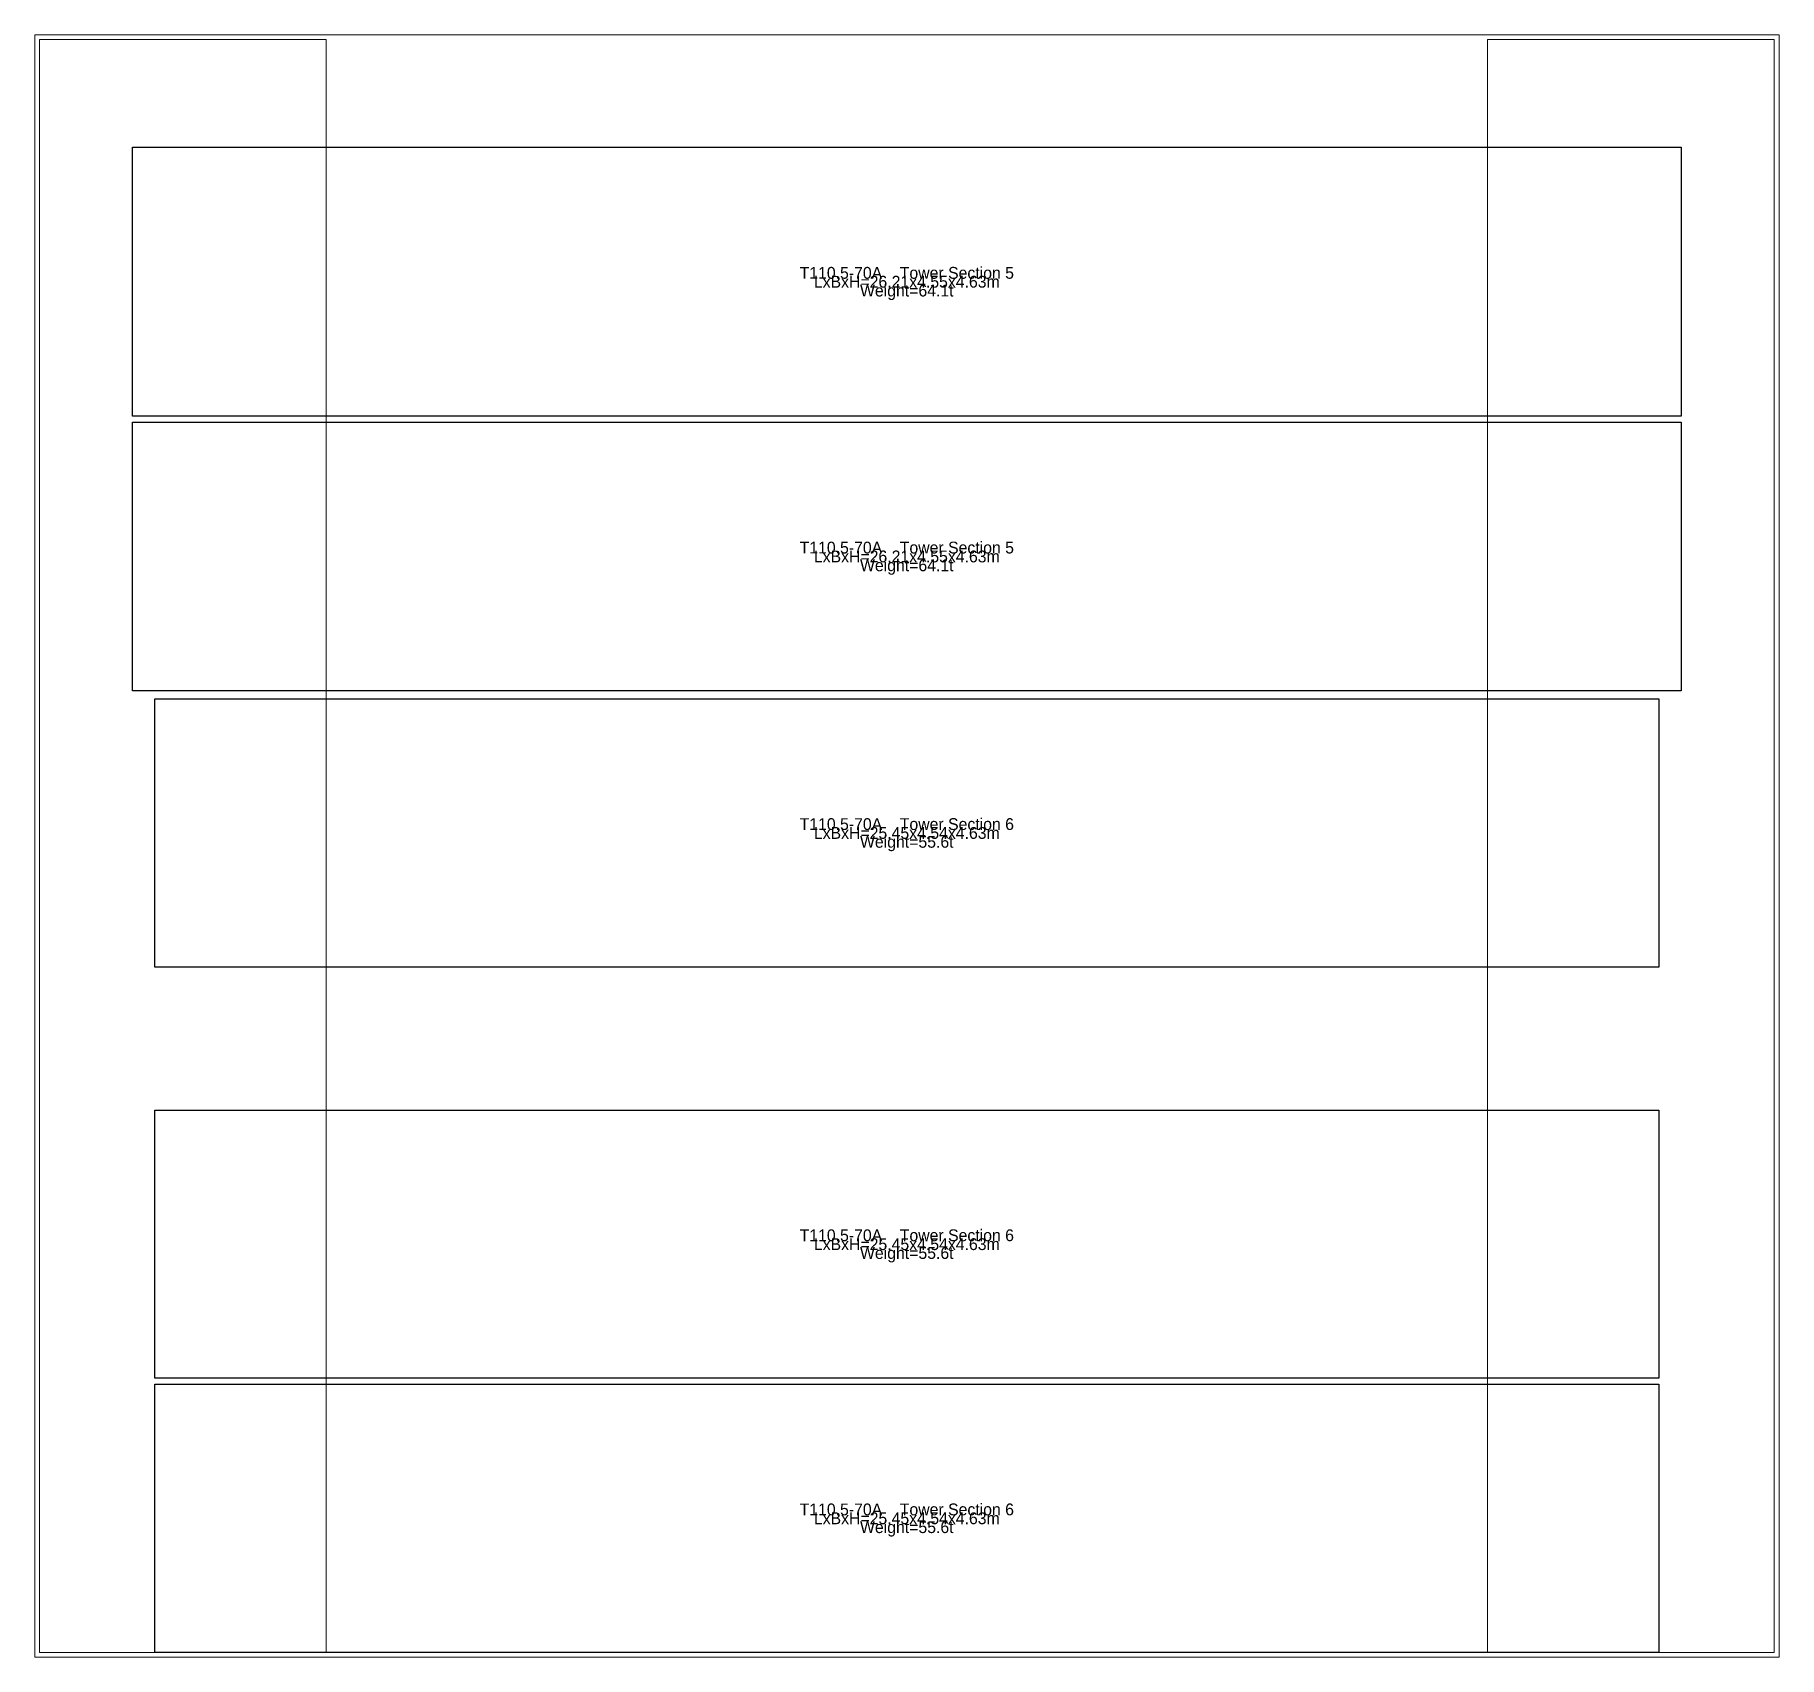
# Model space of a CAD drawing. Header units: millimetres. Extents: x -40149 to 129555, y 0 to 130562.
# Drawn here: x 0 to 29517, y 66302 to 93760 of the extents above; entities that cross this region are included whole.
import ezdxf
from ezdxf.enums import TextEntityAlignment as Align

# ---------------------------------------------------------------- set-up
doc = ezdxf.new("R2010")
doc.units = ezdxf.units.MM
for name, color, linetype in [('BOUNDARY', 8, 'Continuous'), ('BYPASS', 140, 'Continuous'), ('COMP_5', 30, 'Continuous'), ('COMP_6', 210, 'Continuous')]:
    doc.layers.add(name, color=color, linetype=linetype)

msp = doc.modelspace()

# ---------------------------------------------------------------- texts
at = {"layer": 'COMP_5'}
for s, p in [('T110.5-70A    Tower Section 5', (14755, 89732)), ('LxBxH=26.21x4.55x4.63m', (14755, 89582)), ('Weight=64.1t', (14755, 89432)), ('T110.5-70A    Tower Section 5', (14755, 85082)), ('LxBxH=26.21x4.55x4.63m', (14755, 84932)), ('Weight=64.1t', (14755, 84782))]:
    msp.add_text(s, height=200, dxfattribs=at).set_placement(p, align=Align.MIDDLE_CENTER)
at = {"layer": 'COMP_6'}
for s, p in [('T110.5-70A    Tower Section 6', (14755, 80402)), ('LxBxH=25.45x4.54x4.63m', (14755, 80252)), ('Weight=55.6t', (14755, 80102)), ('T110.5-70A    Tower Section 6', (14755, 73442)), ('LxBxH=25.45x4.54x4.63m', (14755, 73292)), ('Weight=55.6t', (14755, 73142)), ('T110.5-70A    Tower Section 6', (14755, 68802)), ('LxBxH=25.45x4.54x4.63m', (14755, 68652)), ('Weight=55.6t', (14755, 68502))]:
    msp.add_text(s, height=200, dxfattribs=at).set_placement(p, align=Align.MIDDLE_CENTER)

# ---------------------------------------------------------------- linework, layer by layer
at = {"layer": 'BOUNDARY', "lineweight": 15}
msp.add_lwpolyline([(0, 66302), (0, 93760), (29517, 93760), (29517, 66302), (0, 66302)], dxfattribs=at)
at = {"layer": 'BYPASS', "lineweight": 20}
for points in [[(77.91, 66381.11), (77.91, 93681), (4928, 93681), (4928, 66381.11), (77.91, 66381.11)], [(24581, 66381.11), (24581, 93681), (29431, 93681), (29431, 66381.11), (24581, 66381.11)]]:
    msp.add_lwpolyline(points, dxfattribs=at)
at = {"layer": 'COMP_5', "lineweight": 25}
for points in [[(1650, 87307), (1650, 91857), (27860, 91857), (27860, 87307), (1650, 87307)], [(1650, 82657), (1650, 87207), (27860, 87207), (27860, 82657), (1650, 82657)]]:
    msp.add_lwpolyline(points, dxfattribs=at)
at = {"layer": 'COMP_6', "lineweight": 25}
for points in [[(2030, 77982), (2030, 82522), (27480, 82522), (27480, 77982), (2030, 77982)], [(2030, 71022), (2030, 75562), (27480, 75562), (27480, 71022), (2030, 71022)], [(2030, 66382), (2030, 70922), (27480, 70922), (27480, 66382), (2030, 66382)]]:
    msp.add_lwpolyline(points, dxfattribs=at)

msp.set_redraw_order([(e.dxf.handle, doc.entitydb.next_handle()) for e in msp.query("TEXT MTEXT ATTDEF DIMENSION ARC_DIMENSION")])  # texts and dimensions are drawn at this point

doc.saveas('drawing.dxf')
